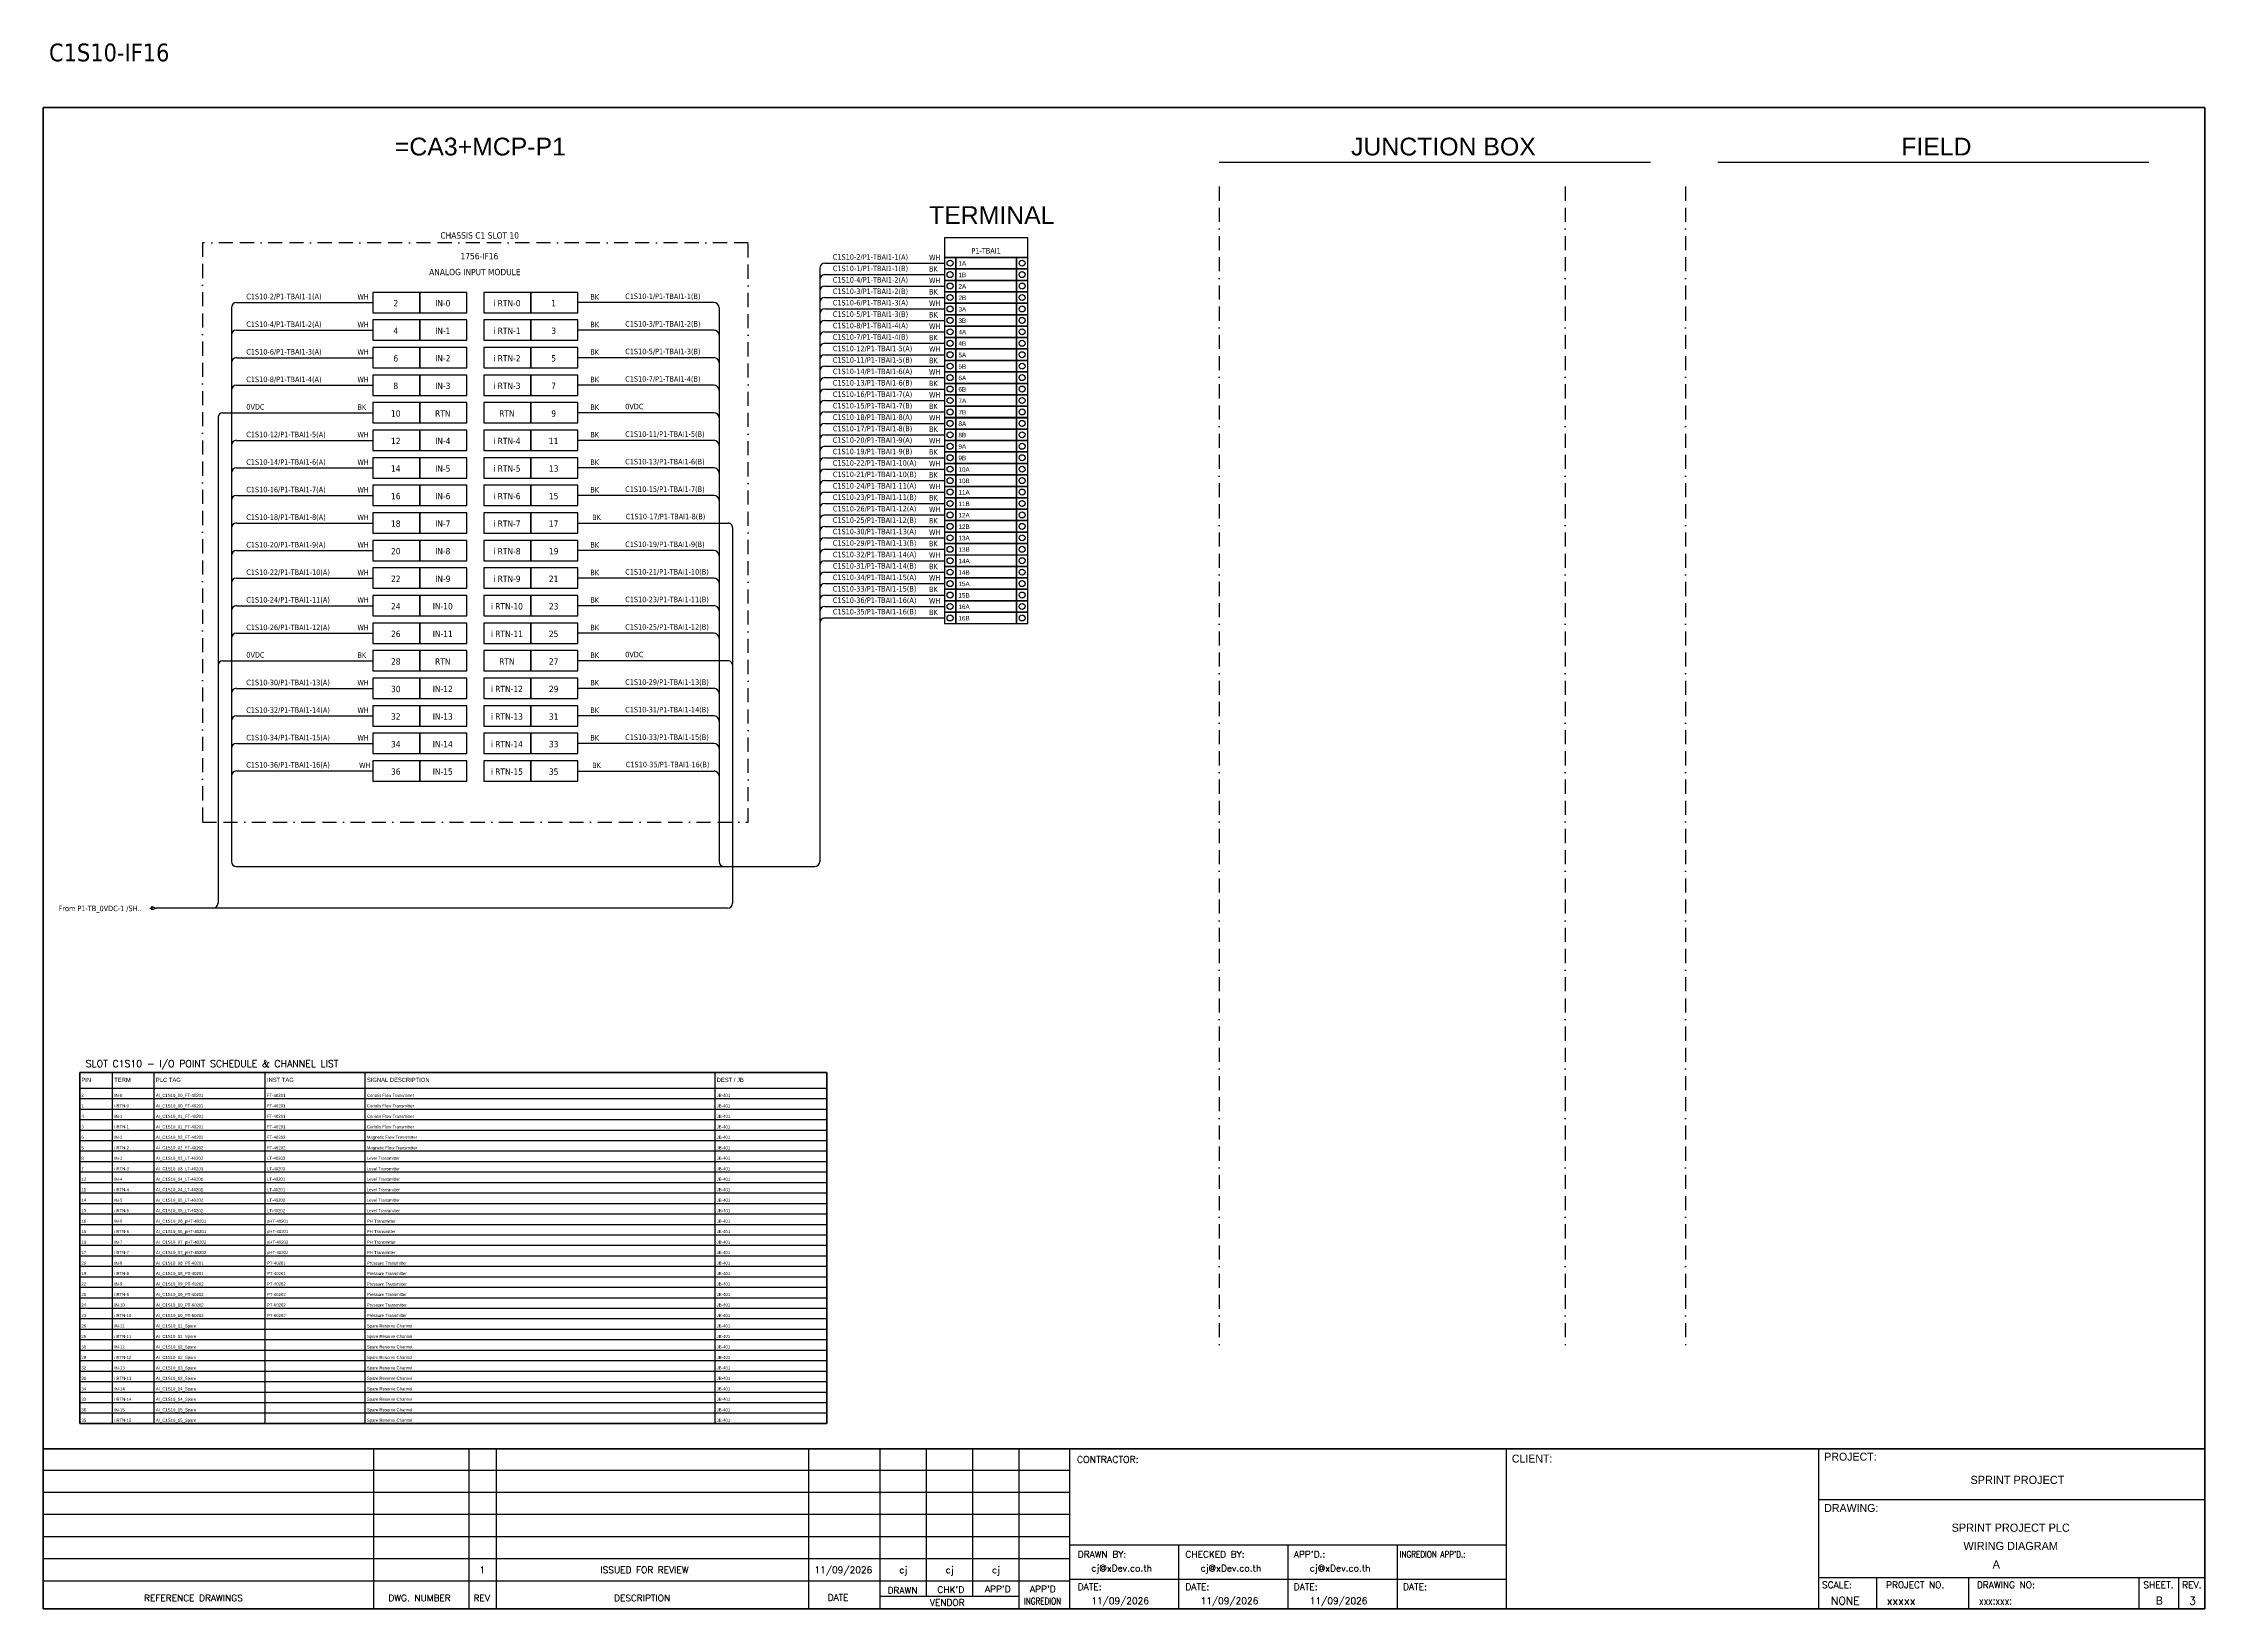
# Model space of a CAD drawing. Header units: millimetres. Extents: x 0 to 62600, y 0 to 14837.
# Drawn here: x 41933 to 45826, y 12017 to 14837 of the extents above; entities that cross this region are included whole.
import ezdxf
from ezdxf.enums import TextEntityAlignment as Align

# ---------------------------------------------------------------- set-up
doc = ezdxf.new("R2010")
doc.units = ezdxf.units.MM
doc.linetypes.add('BORDERX2', pattern=[88.9, 25.4, -12.7, 25.4, -12.7, 0, -12.7])
for name, color, linetype in [('GT_1', 9, 'Continuous'), ('HELPPOINT', 7, 'Continuous'), ('MEMBER', 7, 'Continuous'), ('VECTORS', 7, 'Continuous'), ('x01001-FrameArea', 2, 'BORDERX2')]:
    doc.layers.add(name, color=color, linetype=linetype)
doc.layers.add('IE-EQUIP', color=253, linetype='Continuous', lineweight=25)
doc.layers.add('IE-WIRE', color=7, linetype='Continuous', lineweight=25)
doc.styles.add('HTX11', font='O8111901')
doc.styles.add('ROMANS', font='romans.shx', dxfattribs={"width": 0.85, "height": 25})
doc.styles.get("Standard").update_dxf_attribs({"font": 'arial.ttf'})
doc.styles.add('Tahoma', font='')
doc.styles.get('Tahoma').set_extended_font_data('Tahoma')

# ---------------------------------------------------------------- blocks, each defined once
blk = doc.blocks.new('xTermSingleLayer9')
at = {"color": 7, "ltscale": 25.4}
for points in [[(0, -537), (537, -537), (537, 0), (0, 0)], [(537, -537), (3378, -537), (3378, 0), (537, 0)], [(3378, -537), (3915, -537), (3915, 0), (3378, 0)]]:
    blk.add_lwpolyline(points, close=True, dxfattribs=at)
for centre in [(268, -268), (3647, -268)]:
    blk.add_circle(centre, 141, dxfattribs=at)
blk.add_attdef('TERMINAL_B', (661, -387), '', height=212)
blk = doc.blocks.new('xTerminal_fr_to')
at = {"layer": 'VECTORS', "color": 1, "true_color": 0xff0000}
for p, q in [((-11.3, 0), (-7.8, 0)), ((-7.8, 2.8), (0, 0)), ((-7.8, -2.8), (-7.8, 2.8)), ((-7.8, 2.8), (0, 0)), ((-7.8, 2.8), (-7.8, -2.8)), ((0, 0), (-7.8, -2.8)), ((0, 0), (-7.8, -2.8))]:
    blk.add_line(p, q, dxfattribs=at)

msp = doc.modelspace()

# ---------------------------------------------------------------- linework, layer by layer
for p, q in [((44051.3, 14622.5), (44828, 14622.5)), ((44949, 14622.5), (45725.8, 14622.5))]:
    msp.add_line(p, q)
at = {"ltscale": 25.4}
for p, q in [((43340.7, 14419.9), (43556.1, 14419.9)), ((43141.2, 14369.6), (42895.9, 14369.6)), ((43340.7, 14378.7), (43556.1, 14378.7)), ((43340.7, 14337.5), (43556.1, 14337.5)), ((43141.2, 14320), (42895.9, 14320)), ((43340.7, 14296.3), (43556.1, 14296.3)), ((43141.2, 14270.3), (42895.9, 14270.3)), ((43340.7, 14255), (43556.1, 14255)), ((43141.2, 14220.7), (42895.9, 14220.7)), ((43340.7, 14213.8), (43556.1, 14213.8)), ((43340.7, 14172.6), (43556.1, 14172.6)), ((42255.9, 14171.1), (42526.4, 14171.1)), ((43141.2, 14171.1), (42895.9, 14171.1)), ((43141.2, 14121.4), (42895.9, 14121.4)), ((43340.7, 14131.4), (43556.1, 14131.4)), ((43141.2, 14071.8), (42895.9, 14071.8)), ((43340.7, 14090.1), (43556.1, 14090.1)), ((43141.2, 14022.2), (42895.9, 14022.2)), ((43340.7, 14048.9), (43556.1, 14048.9)), ((43340.7, 14007.7), (43556.1, 14007.7)), ((42895.9, 13972.5), (43166.4, 13972.5)), ((43340.7, 13966.5), (43556.1, 13966.5)), ((43141.2, 13922.9), (42895.9, 13922.9)), ((43340.7, 13925.3), (43556.1, 13925.3)), ((43141.2, 13873.3), (42895.9, 13873.3)), ((43340.7, 13884), (43556.1, 13884)), ((43141.2, 13823.6), (42895.9, 13823.6)), ((43340.7, 13842.8), (43556.1, 13842.8)), ((43340.7, 13801.6), (43556.1, 13801.6)), ((43141.2, 13774), (42895.9, 13774)), ((42255.9, 13724.4), (42526.4, 13724.4)), ((43166.4, 13724.4), (42895.9, 13724.4)), ((43141.2, 13674.7), (42895.9, 13674.7)), ((43141.2, 13625.1), (42895.9, 13625.1)), ((43141.2, 13575.5), (42895.9, 13575.5)), ((42895.9, 13525.8), (43141.2, 13525.8))]:
    msp.add_line(p, q, dxfattribs=at)
at = {"color": 7}
for p, q in [((42058, 12350.7), (42058, 12982.8)), ((42133, 12350.7), (42133, 12982.8)), ((42333, 12350.7), (42333, 12982.8)), ((42513, 12350.7), (42513, 12982.8)), ((43143, 12350.7), (43143, 12982.8)), ((41998.7, 12954.8), (43344.5, 12954.8))]:
    msp.add_line(p, q, dxfattribs=at)
at = {"color": 8}
for p, q in [((41998.7, 12935.9), (43344.5, 12935.9)), ((41998.7, 12917), (43344.5, 12917)), ((41998.7, 12898.1), (43344.5, 12898.1)), ((41998.7, 12879.2), (43344.5, 12879.2)), ((41998.7, 12860.4), (43344.5, 12860.4)), ((41998.7, 12841.5), (43344.5, 12841.5)), ((41998.7, 12822.6), (43344.5, 12822.6)), ((41998.7, 12803.7), (43344.5, 12803.7)), ((41998.7, 12784.9), (43344.5, 12784.9)), ((41998.7, 12766), (43344.5, 12766)), ((41998.7, 12747.1), (43344.5, 12747.1)), ((41998.7, 12728.2), (43344.5, 12728.2)), ((41998.7, 12709.3), (43344.5, 12709.3)), ((41998.7, 12690.5), (43344.5, 12690.5)), ((41998.7, 12671.6), (43344.5, 12671.6)), ((41998.7, 12652.7), (43344.5, 12652.7)), ((41998.7, 12633.8), (43344.5, 12633.8)), ((41998.7, 12615), (43344.5, 12615)), ((41998.7, 12596.1), (43344.5, 12596.1)), ((41998.7, 12577.2), (43344.5, 12577.2)), ((41998.7, 12558.3), (43344.5, 12558.3)), ((41998.7, 12539.4), (43344.5, 12539.4)), ((41998.7, 12520.6), (43344.5, 12520.6)), ((41998.7, 12501.7), (43344.5, 12501.7)), ((41998.7, 12482.8), (43344.5, 12482.8)), ((41998.7, 12463.9), (43344.5, 12463.9)), ((41998.7, 12445), (43344.5, 12445)), ((41998.7, 12426.2), (43344.5, 12426.2)), ((41998.7, 12407.3), (43344.5, 12407.3)), ((41998.7, 12388.4), (43344.5, 12388.4)), ((41998.7, 12369.5), (43344.5, 12369.5))]:
    msp.add_line(p, q, dxfattribs=at)
at = {"color": 4}
for p, q in [((45235.3, 12073), (45235.3, 12016.9)), ((45400.6, 12073), (45400.6, 12016.9))]:
    msp.add_line(p, q, dxfattribs=at)
at = {"color": 4, "ltscale": 0.5}
for p, q in [((45707.7, 12073), (45707.7, 12016.9)), ((45707.7, 12073), (45707.7, 12016.9)), ((45778.9, 12073), (45778.9, 12016.9)), ((45778.9, 12073), (45778.9, 12016.9))]:
    msp.add_line(p, q, dxfattribs=at)
at = {"color": 4, "ltscale": 25.4}
msp.add_lwpolyline([(43556.1, 14450.9), (43706.4, 14450.9), (43706.4, 14486.1), (43556.1, 14486.1)], close=True, dxfattribs=at)
at = {"color": 7}
msp.add_lwpolyline([(41998.7, 12350.7), (43344.5, 12350.7), (43344.5, 12982.8), (41998.7, 12982.8), (41998.7, 12350.7)], dxfattribs=at)
msp.add_lwpolyline([(41998.7, 12982.7), (43344.5, 12982.7), (43344.5, 12350.6), (41998.7, 12350.6)], close=True)
at = {"ltscale": 25.4}
for centre, radius, start, end in [((43340.7, 14410.8), 9.14, 90, 180), ((43141.2, 14360.4), 9.17, 0, 90), ((43340.7, 14369.6), 9.14, 90, 180), ((43340.7, 14328.3), 9.14, 90, 180), ((43141.2, 14310.8), 9.17, 0, 90), ((43340.7, 14287.1), 9.14, 90, 180), ((43141.2, 14261.2), 9.17, 0, 90), ((43340.7, 14245.9), 9.14, 90, 180), ((43141.2, 14211.5), 9.17, 0, 90), ((43340.7, 14204.7), 9.14, 90, 180), ((43340.7, 14163.5), 9.14, 90, 180), ((43141.2, 14161.9), 9.17, 0, 90), ((43141.2, 14112.3), 9.17, 0, 90), ((43340.7, 14122.2), 9.14, 90, 180), ((43141.2, 14062.6), 9.17, 0, 90), ((43340.7, 14081), 9.14, 90, 180), ((43141.2, 14013), 9.17, 0, 90), ((43340.7, 14039.8), 9.14, 90, 180), ((43340.7, 13998.6), 9.14, 90, 180), ((43340.7, 13957.3), 9.14, 90, 180), ((43141.2, 13913.7), 9.17, 0, 90), ((43340.7, 13916.1), 9.14, 90, 180), ((43141.2, 13864.1), 9.17, 0, 90), ((43340.7, 13874.9), 9.14, 90, 180), ((43141.2, 13814.5), 9.17, 0, 90), ((43340.7, 13833.7), 9.14, 90, 180), ((43340.7, 13792.4), 9.14, 90, 180), ((43141.2, 13764.8), 9.17, 0, 90), ((43141.2, 13665.6), 9.17, 0, 90), ((43141.2, 13615.9), 9.17, 0, 90), ((43141.2, 13566.3), 9.17, 0, 90), ((43141.2, 13516.7), 9.17, 0, 90)]:
    msp.add_arc(centre, radius, start, end, dxfattribs=at)
at = {"layer": 'GT_1', "color": 4}
for p, q in [((42528.4, 12016.9), (42528.4, 12305)), ((42700.3, 12016.9), (42700.3, 12305)), ((42749.5, 12016.9), (42749.5, 12305)), ((43312.1, 12016.9), (43312.1, 12305)), ((43440.4, 12016.9), (43440.4, 12305)), ((43524, 12038.7), (43524, 12305)), ((43607.5, 12038.7), (43607.5, 12305)), ((43690.8, 12016.9), (43690.8, 12305)), ((43781.8, 12016.9), (43781.8, 12305)), ((44568.8, 12016.9), (44568.8, 12305)), ((45131.1, 12016.9), (45131.1, 12305)), ((45131.1, 12016.9), (45131.1, 12305)), ((45131.1, 12016.9), (45131.1, 12305)), ((43781.8, 12266.2), (41933, 12266.2)), ((43781.8, 12226.4), (41933, 12226.4)), ((43781.8, 12186.4), (41933, 12186.4)), ((43781.8, 12146.5), (41933, 12146.5)), ((44568.8, 12131.2), (43781.8, 12131.2)), ((43978.6, 12016.9), (43978.6, 12131.2)), ((44175.3, 12016.9), (44175.3, 12131.2)), ((44372.1, 12016.9), (44372.1, 12131.2)), ((43781.8, 12106.6), (41933, 12106.6)), ((44568.8, 12069.7), (43781.8, 12069.7)), ((45131.1, 12073), (45826.3, 12073)), ((43781.7, 12066.7), (41933, 12066.7)), ((43690.8, 12038.7), (43440.4, 12038.7))]:
    msp.add_line(p, q, dxfattribs=at)
at = {"layer": 'HELPPOINT', "color": 4, "lineweight": 35}
for p, q in [((41933, 12016.9), (41933, 14721.1)), ((41933, 14721.1), (45826.3, 14721.1)), ((41933, 12016.9), (41933, 14721.1)), ((41933, 14721.1), (45826.3, 14721.1)), ((45826.3, 14721.1), (45826.3, 12016.9)), ((45826.3, 14721.1), (45826.3, 12016.9)), ((45826.3, 12016.9), (41933, 12016.9)), ((45826.3, 12016.9), (41933, 12016.9))]:
    msp.add_line(p, q, dxfattribs=at)
at = {"layer": 'HELPPOINT', "color": 4}
for p, q in [((45131.1, 12213.4), (45826.3, 12213.4)), ((45131.1, 12213.4), (45826.3, 12213.4)), ((45131.1, 12073), (45826.3, 12073))]:
    msp.add_line(p, q, dxfattribs=at)
at = {"layer": 'IE-EQUIP', "linetype": 'Continuous', "ltscale": 25.4}
for points in [[(42526.4, 14351.3), (42611.1, 14351.3), (42611.1, 14388), (42526.4, 14388)], [(42611.1, 14351.3), (42695.7, 14351.3), (42695.7, 14388), (42611.1, 14388)], [(42726.6, 14351.3), (42811.2, 14351.3), (42811.2, 14388), (42726.6, 14388)], [(42811.2, 14351.3), (42895.9, 14351.3), (42895.9, 14388), (42811.2, 14388)], [(42526.4, 14301.6), (42611.1, 14301.6), (42611.1, 14338.3), (42526.4, 14338.3)], [(42611.1, 14301.6), (42695.7, 14301.6), (42695.7, 14338.3), (42611.1, 14338.3)], [(42726.6, 14301.6), (42811.2, 14301.6), (42811.2, 14338.3), (42726.6, 14338.3)], [(42811.2, 14301.6), (42895.9, 14301.6), (42895.9, 14338.3), (42811.2, 14338.3)], [(42526.4, 14252), (42611.1, 14252), (42611.1, 14288.7), (42526.4, 14288.7)], [(42611.1, 14252), (42695.7, 14252), (42695.7, 14288.7), (42611.1, 14288.7)], [(42726.6, 14252), (42811.2, 14252), (42811.2, 14288.7), (42726.6, 14288.7)], [(42811.2, 14252), (42895.9, 14252), (42895.9, 14288.7), (42811.2, 14288.7)], [(42526.4, 14202.4), (42611.1, 14202.4), (42611.1, 14239.1), (42526.4, 14239.1)], [(42611.1, 14202.4), (42695.7, 14202.4), (42695.7, 14239.1), (42611.1, 14239.1)], [(42726.6, 14202.4), (42811.2, 14202.4), (42811.2, 14239.1), (42726.6, 14239.1)], [(42811.2, 14202.4), (42895.9, 14202.4), (42895.9, 14239.1), (42811.2, 14239.1)], [(42526.4, 14152.7), (42611.1, 14152.7), (42611.1, 14189.4), (42526.4, 14189.4)], [(42611.1, 14152.7), (42695.7, 14152.7), (42695.7, 14189.4), (42611.1, 14189.4)], [(42726.6, 14152.7), (42811.2, 14152.7), (42811.2, 14189.4), (42726.6, 14189.4)], [(42811.2, 14152.7), (42895.9, 14152.7), (42895.9, 14189.4), (42811.2, 14189.4)], [(42526.4, 14103.1), (42611.1, 14103.1), (42611.1, 14139.8), (42526.4, 14139.8)], [(42611.1, 14103.1), (42695.7, 14103.1), (42695.7, 14139.8), (42611.1, 14139.8)], [(42726.6, 14103.1), (42811.2, 14103.1), (42811.2, 14139.8), (42726.6, 14139.8)], [(42811.2, 14103.1), (42895.9, 14103.1), (42895.9, 14139.8), (42811.2, 14139.8)], [(42526.4, 14053.5), (42611.1, 14053.5), (42611.1, 14090.2), (42526.4, 14090.2)], [(42611.1, 14053.5), (42695.7, 14053.5), (42695.7, 14090.2), (42611.1, 14090.2)], [(42726.6, 14053.5), (42811.2, 14053.5), (42811.2, 14090.2), (42726.6, 14090.2)], [(42811.2, 14053.5), (42895.9, 14053.5), (42895.9, 14090.2), (42811.2, 14090.2)], [(42526.4, 14003.8), (42611.1, 14003.8), (42611.1, 14040.5), (42526.4, 14040.5)], [(42611.1, 14003.8), (42695.7, 14003.8), (42695.7, 14040.5), (42611.1, 14040.5)], [(42726.6, 14003.8), (42811.2, 14003.8), (42811.2, 14040.5), (42726.6, 14040.5)], [(42811.2, 14003.8), (42895.9, 14003.8), (42895.9, 14040.5), (42811.2, 14040.5)], [(42526.4, 13954.2), (42611.1, 13954.2), (42611.1, 13990.9), (42526.4, 13990.9)], [(42611.1, 13954.2), (42695.7, 13954.2), (42695.7, 13990.9), (42611.1, 13990.9)], [(42726.6, 13954.2), (42811.2, 13954.2), (42811.2, 13990.9), (42726.6, 13990.9)], [(42811.2, 13954.2), (42895.9, 13954.2), (42895.9, 13990.9), (42811.2, 13990.9)], [(42526.4, 13904.6), (42611.1, 13904.6), (42611.1, 13941.3), (42526.4, 13941.3)], [(42611.1, 13904.6), (42695.7, 13904.6), (42695.7, 13941.3), (42611.1, 13941.3)], [(42726.6, 13904.6), (42811.2, 13904.6), (42811.2, 13941.3), (42726.6, 13941.3)], [(42811.2, 13904.6), (42895.9, 13904.6), (42895.9, 13941.3), (42811.2, 13941.3)], [(42526.4, 13854.9), (42611.1, 13854.9), (42611.1, 13891.6), (42526.4, 13891.6)], [(42611.1, 13854.9), (42695.7, 13854.9), (42695.7, 13891.6), (42611.1, 13891.6)], [(42726.6, 13854.9), (42811.2, 13854.9), (42811.2, 13891.6), (42726.6, 13891.6)], [(42811.2, 13854.9), (42895.9, 13854.9), (42895.9, 13891.6), (42811.2, 13891.6)], [(42526.4, 13805.3), (42611.1, 13805.3), (42611.1, 13842), (42526.4, 13842)], [(42611.1, 13805.3), (42695.7, 13805.3), (42695.7, 13842), (42611.1, 13842)], [(42726.6, 13805.3), (42811.2, 13805.3), (42811.2, 13842), (42726.6, 13842)], [(42811.2, 13805.3), (42895.9, 13805.3), (42895.9, 13842), (42811.2, 13842)], [(42526.4, 13755.7), (42611.1, 13755.7), (42611.1, 13792.4), (42526.4, 13792.4)], [(42611.1, 13755.7), (42695.7, 13755.7), (42695.7, 13792.4), (42611.1, 13792.4)], [(42726.6, 13755.7), (42811.2, 13755.7), (42811.2, 13792.4), (42726.6, 13792.4)], [(42811.2, 13755.7), (42895.9, 13755.7), (42895.9, 13792.4), (42811.2, 13792.4)], [(42526.4, 13706), (42611.1, 13706), (42611.1, 13742.7), (42526.4, 13742.7)], [(42611.1, 13706), (42695.7, 13706), (42695.7, 13742.7), (42611.1, 13742.7)], [(42726.6, 13706), (42811.2, 13706), (42811.2, 13742.7), (42726.6, 13742.7)], [(42811.2, 13706), (42895.9, 13706), (42895.9, 13742.7), (42811.2, 13742.7)], [(42526.4, 13656.4), (42611.1, 13656.4), (42611.1, 13693.1), (42526.4, 13693.1)], [(42611.1, 13656.4), (42695.7, 13656.4), (42695.7, 13693.1), (42611.1, 13693.1)], [(42726.6, 13656.4), (42811.2, 13656.4), (42811.2, 13693.1), (42726.6, 13693.1)], [(42811.2, 13656.4), (42895.9, 13656.4), (42895.9, 13693.1), (42811.2, 13693.1)], [(42526.4, 13606.8), (42611.1, 13606.8), (42611.1, 13643.5), (42526.4, 13643.5)], [(42611.1, 13606.8), (42695.7, 13606.8), (42695.7, 13643.5), (42611.1, 13643.5)], [(42726.6, 13606.8), (42811.2, 13606.8), (42811.2, 13643.5), (42726.6, 13643.5)], [(42811.2, 13606.8), (42895.9, 13606.8), (42895.9, 13643.5), (42811.2, 13643.5)], [(42526.4, 13557.1), (42611.1, 13557.1), (42611.1, 13593.8), (42526.4, 13593.8)], [(42611.1, 13557.1), (42695.7, 13557.1), (42695.7, 13593.8), (42611.1, 13593.8)], [(42726.6, 13557.1), (42811.2, 13557.1), (42811.2, 13593.8), (42726.6, 13593.8)], [(42811.2, 13557.1), (42895.9, 13557.1), (42895.9, 13593.8), (42811.2, 13593.8)], [(42526.4, 13507.5), (42611.1, 13507.5), (42611.1, 13544.2), (42526.4, 13544.2)], [(42611.1, 13507.5), (42695.7, 13507.5), (42695.7, 13544.2), (42611.1, 13544.2)], [(42726.6, 13507.5), (42811.2, 13507.5), (42811.2, 13544.2), (42726.6, 13544.2)], [(42811.2, 13507.5), (42895.9, 13507.5), (42895.9, 13544.2), (42811.2, 13544.2)]]:
    msp.add_lwpolyline(points, close=True, dxfattribs=at)
at = {"layer": 'IE-WIRE', "color": 4, "ltscale": 25.4}
for p, q in [((43331.6, 14431.4), (43331.6, 13363)), ((43340.7, 14440.5), (43556.1, 14440.5)), ((42281.2, 14369.6), (42526.4, 14369.6)), ((43340.7, 14399.3), (43556.1, 14399.3)), ((42272, 14360.4), (42272, 13363)), ((43150.3, 14360.4), (43150.3, 13363)), ((43340.7, 14358.1), (43556.1, 14358.1)), ((42281.2, 14320), (42526.4, 14320)), ((43340.7, 14316.9), (43556.1, 14316.9)), ((42281.2, 14270.3), (42526.4, 14270.3)), ((43340.7, 14275.7), (43556.1, 14275.7)), ((42281.2, 14220.7), (42526.4, 14220.7)), ((43340.7, 14234.4), (43556.1, 14234.4)), ((43340.7, 14193.2), (43556.1, 14193.2)), ((43340.7, 14152), (43556.1, 14152)), ((42281.2, 14121.4), (42526.4, 14121.4)), ((43340.7, 14110.8), (43556.1, 14110.8)), ((42281.2, 14071.8), (42526.4, 14071.8)), ((43340.7, 14069.5), (43556.1, 14069.5)), ((42281.2, 14022.2), (42526.4, 14022.2)), ((43340.7, 14028.3), (43556.1, 14028.3)), ((43340.7, 13987.1), (43556.1, 13987.1)), ((42281.2, 13972.5), (42526.4, 13972.5)), ((43340.7, 13945.9), (43556.1, 13945.9)), ((42281.2, 13922.9), (42526.4, 13922.9)), ((43340.7, 13904.6), (43556.1, 13904.6)), ((42281.2, 13873.3), (42526.4, 13873.3)), ((43340.7, 13863.4), (43556.1, 13863.4)), ((42281.2, 13823.6), (42526.4, 13823.6)), ((43340.7, 13822.2), (43556.1, 13822.2)), ((42281.2, 13774), (42526.4, 13774)), ((42281.2, 13674.7), (42526.4, 13674.7)), ((42281.2, 13625.1), (42526.4, 13625.1)), ((42281.2, 13575.5), (42526.4, 13575.5)), ((42526.4, 13525.8), (42281.2, 13525.8))]:
    msp.add_line(p, q, dxfattribs=at)
at = {"layer": 'IE-WIRE', "color": 7, "ltscale": 25.4}
for p, q in [((42247.9, 14163.1), (42247.9, 13287.8)), ((43174.4, 13964.5), (43174.4, 13287.8)), ((43165.5, 13278.8), (42136.4, 13278.8))]:
    msp.add_line(p, q, dxfattribs=at)
at = {"layer": 'IE-WIRE', "color": 4}
msp.add_line((42281.1, 13353.9), (43322.5, 13353.9), dxfattribs=at)
at = {"layer": 'IE-WIRE', "color": 4, "ltscale": 25.4}
for centre, radius in [((43340.7, 14431.4), 9.14), ((42281.2, 14360.4), 9.17), ((43340.7, 14390.2), 9.14), ((43340.7, 14349), 9.14), ((42281.2, 14310.8), 9.17), ((43340.7, 14307.7), 9.14), ((42281.2, 14261.2), 9.17), ((43340.7, 14266.5), 9.14), ((42281.2, 14211.5), 9.17), ((43340.7, 14225.3), 9.14), ((43340.7, 14184.1), 9.14), ((43340.7, 14142.8), 9.14), ((42281.2, 14112.3), 9.17), ((43340.7, 14101.6), 9.14), ((42281.2, 14062.6), 9.17), ((43340.7, 14060.4), 9.14), ((42281.2, 14013), 9.17), ((43340.7, 14019.2), 9.14), ((43340.7, 13977.9), 9.14), ((42281.2, 13963.4), 9.17), ((43340.7, 13936.7), 9.14), ((42281.2, 13913.7), 9.17), ((43340.7, 13895.5), 9.14), ((42281.2, 13864.1), 9.17), ((43340.7, 13854.3), 9.14), ((42281.2, 13814.5), 9.17), ((43340.7, 13813.1), 9.14), ((42281.2, 13764.8), 9.17), ((42281.2, 13665.6), 9.17), ((42281.2, 13615.9), 9.17), ((42281.2, 13566.3), 9.17), ((42281.2, 13516.7), 9.17)]:
    msp.add_arc(centre, radius, 90, 180, dxfattribs=at)
at = {"layer": 'IE-WIRE', "ltscale": 25.4}
for centre in [(42255.9, 14163.1), (42255.9, 13716.4)]:
    msp.add_arc(centre, 8, 90, 180, dxfattribs=at)
at = {"layer": 'IE-WIRE', "color": 4}
for centre, start, end in [((42281.1, 13363), 180, 270), ((43159.5, 13363), 180, 270), ((43322.5, 13363), 270, 0)]:
    msp.add_arc(centre, 9.14, start, end, dxfattribs=at)
at = {"layer": 'IE-WIRE', "color": 7, "ltscale": 25.4}
for centre in [(42238.9, 13287.8), (43165.5, 13287.8), (43165.5, 13287.8)]:
    msp.add_arc(centre, 8.96, 270, 0, dxfattribs=at)
at = {"layer": 'MEMBER', "color": 4, "lineweight": 35}
msp.add_line((41933, 12305), (45826.3, 12305), dxfattribs=at)
msp.add_line((41933, 12305), (45826.3, 12305), dxfattribs=at)
at = {"layer": 'MEMBER', "color": 4}
for p, q in [((45131.1, 12213.4), (45826.3, 12213.4)), ((45131.1, 12213.4), (45826.3, 12213.4)), ((45131.1, 12073), (45826.3, 12073)), ((45131.1, 12073), (45826.3, 12073))]:
    msp.add_line(p, q, dxfattribs=at)
at = {"layer": 'x01001-FrameArea'}
for p, q in [((44051.2, 14578.4), (44051.2, 12491.9)), ((44674.3, 14578.4), (44674.3, 12491.9)), ((44891.1, 14578.4), (44891.1, 12491.9))]:
    msp.add_line(p, q, dxfattribs=at)
msp.add_lwpolyline([(42219.7, 13433.5), (43202.7, 13433.5), (43202.7, 14477.3), (42219.7, 14477.3)], close=True, dxfattribs=at)
at = {"layer": 'x01001-FrameArea', "ltscale": 25.4}
for centre in [(43166.4, 13964.5), (43166.4, 13716.4)]:
    msp.add_arc(centre, 8, 0, 90, dxfattribs=at)

# ---------------------------------------------------------------- block references
at = {"xscale": 0.0384, "yscale": 0.0384, "zscale": 0.0384}
for p, values in [((43556.1, 14450.9), {'TERMINAL_B': '1A'}), ((43556.1, 14430.2), {'TERMINAL_B': '1B'}), ((43556.1, 14409.6), {'TERMINAL_B': '2A'}), ((43556.1, 14389), {'TERMINAL_B': '2B'}), ((43556.1, 14368.4), {'TERMINAL_B': '3A'}), ((43556.1, 14347.8), {'TERMINAL_B': '3B'}), ((43556.1, 14327.2), {'TERMINAL_B': '4A'}), ((43556.1, 14306.6), {'TERMINAL_B': '4B'}), ((43556.1, 14286), {'TERMINAL_B': '5A'}), ((43556.1, 14265.3), {'TERMINAL_B': '5B'}), ((43556.1, 14244.7), {'TERMINAL_B': '6A'}), ((43556.1, 14224.1), {'TERMINAL_B': '6B'}), ((43556.1, 14203.5), {'TERMINAL_B': '7A'}), ((43556.1, 14182.9), {'TERMINAL_B': '7B'}), ((43556.1, 14162.3), {'TERMINAL_B': '8A'}), ((43556.1, 14141.7), {'TERMINAL_B': '8B'}), ((43556.1, 14121.1), {'TERMINAL_B': '9A'}), ((43556.1, 14100.5), {'TERMINAL_B': '9B'}), ((43556.1, 14079.8), {'TERMINAL_B': '10A'}), ((43556.1, 14059.2), {'TERMINAL_B': '10B'}), ((43556.1, 14038.6), {'TERMINAL_B': '11A'}), ((43556.1, 14018), {'TERMINAL_B': '11B'}), ((43556.1, 13997.4), {'TERMINAL_B': '12A'}), ((43556.1, 13976.8), {'TERMINAL_B': '12B'}), ((43556.1, 13956.2), {'TERMINAL_B': '13A'}), ((43556.1, 13935.6), {'TERMINAL_B': '13B'}), ((43556.1, 13914.9), {'TERMINAL_B': '14A'}), ((43556.1, 13894.3), {'TERMINAL_B': '14B'}), ((43556.1, 13873.7), {'TERMINAL_B': '15A'}), ((43556.1, 13853.1), {'TERMINAL_B': '15B'}), ((43556.1, 13832.5), {'TERMINAL_B': '16A'}), ((43556.1, 13811.9), {'TERMINAL_B': '16B'})]:
    msp.add_blockref('xTermSingleLayer9', p, dxfattribs=at).add_auto_attribs(values)
msp.add_blockref('xTerminal_fr_to', (42136.4, 13278.8))

# ---------------------------------------------------------------- texts
at = {"color": 2, "style": 'Tahoma'}
msp.add_text('C1S10-IF16', height=32, dxfattribs=at).set_placement((41943.4, 14804.1))
at = {"color": 2}
for s, p in [('=CA3+MCP-P1', (42566.4, 14634.6)), ('JUNCTION BOX', (44288.6, 14634.6)), ('FIELD', (45279.5, 14634.6)), ('TERMINAL', (43528.5, 14511.2))]:
    msp.add_text(s, height=32, dxfattribs=at).set_placement(p)
at = {"color": 2, "style": 'Tahoma'}
for s, height, p in [('CHASSIS C1 SLOT 10', 11.441, (42719.2, 14490.6)), ('1756-IF16', 11.44, (42718.6, 14453.2)), ('ANALOG INPUT MODULE', 11.441, (42710.4, 14424.6)), ('2', 11.4, (42568, 14368.5)), ('IN-0', 11.44, (42652.6, 14368.5)), ('i RTN-0', 11.44, (42768.1, 14368.5)), ('1', 11.4, (42852.4, 14368.5)), ('4', 11.4, (42568, 14318.8)), ('IN-1', 11.44, (42652.6, 14318.8)), ('i RTN-1', 11.44, (42768.1, 14318.8)), ('3', 11.4, (42852.4, 14318.8)), ('6', 11.4, (42568, 14269.2)), ('IN-2', 11.44, (42652.6, 14269.2)), ('i RTN-2', 11.44, (42768.1, 14269.2)), ('5', 11.4, (42852.4, 14269.2)), ('8', 11.4, (42568, 14219.6)), ('IN-3', 11.44, (42652.6, 14219.6)), ('i RTN-3', 11.44, (42768.1, 14219.6)), ('7', 11.4, (42852.4, 14219.6)), ('10', 11.44, (42568, 14169.9)), ('RTN', 11.44, (42652.6, 14169.9)), ('RTN', 11.44, (42768.1, 14169.9)), ('9', 11.4, (42852.4, 14169.9)), ('12', 11.44, (42568, 14120.3)), ('IN-4', 11.44, (42652.6, 14120.3)), ('i RTN-4', 11.44, (42768.1, 14120.3)), ('11', 11.44, (42852.4, 14120.3)), ('14', 11.44, (42568, 14070.7)), ('IN-5', 11.44, (42652.6, 14070.7)), ('i RTN-5', 11.44, (42768.1, 14070.7)), ('13', 11.44, (42852.4, 14070.7)), ('16', 11.44, (42568, 14021)), ('IN-6', 11.44, (42652.6, 14021)), ('i RTN-6', 11.44, (42768.1, 14021)), ('15', 11.44, (42852.4, 14021)), ('18', 11.44, (42568, 13971.4)), ('IN-7', 11.44, (42652.6, 13971.4)), ('i RTN-7', 11.44, (42768.1, 13971.4)), ('17', 11.44, (42852.4, 13971.4)), ('20', 11.44, (42568, 13921.8)), ('IN-8', 11.44, (42652.6, 13921.8)), ('i RTN-8', 11.44, (42768.1, 13921.8)), ('19', 11.44, (42852.4, 13921.8)), ('22', 11.44, (42568, 13872.1)), ('IN-9', 11.44, (42652.6, 13872.1)), ('i RTN-9', 11.44, (42768.1, 13872.1)), ('21', 11.44, (42852.4, 13872.1)), ('24', 11.44, (42568, 13822.5)), ('IN-10', 11.44, (42652.6, 13822.5)), ('i RTN-10', 11.44, (42768.1, 13822.5)), ('23', 11.44, (42852.4, 13822.5)), ('26', 11.44, (42568, 13772.9)), ('IN-11', 11.44, (42652.6, 13772.9)), ('i RTN-11', 11.44, (42768.1, 13772.9)), ('25', 11.44, (42852.4, 13772.9)), ('28', 11.44, (42568, 13723.2)), ('RTN', 11.44, (42652.6, 13723.2)), ('RTN', 11.44, (42768.1, 13723.2)), ('27', 11.44, (42852.4, 13723.2)), ('30', 11.44, (42568, 13673.6)), ('IN-12', 11.44, (42652.6, 13673.6)), ('i RTN-12', 11.44, (42768.1, 13673.6)), ('29', 11.44, (42852.4, 13673.6)), ('32', 11.44, (42568, 13624)), ('IN-13', 11.44, (42652.6, 13624)), ('i RTN-13', 11.44, (42768.1, 13624)), ('31', 11.44, (42852.4, 13624)), ('34', 11.44, (42568, 13574.3)), ('IN-14', 11.44, (42652.6, 13574.3)), ('i RTN-14', 11.44, (42768.1, 13574.3)), ('33', 11.44, (42852.4, 13574.3)), ('36', 11.44, (42568, 13524.7)), ('IN-15', 11.44, (42652.6, 13524.7)), ('i RTN-15', 11.44, (42768.1, 13524.7)), ('35', 11.44, (42852.4, 13524.7))]:
    msp.add_text(s, height=height, dxfattribs=at).set_placement(p, align=Align.MIDDLE_CENTER)
at = {"color": 4, "style": 'Tahoma'}
for s, height, p in [('C1S10-2/P1-TBAI1-1(A)', 9.949, (43355.2, 14446.8)), ('WH', 9.95, (43528.5, 14445.8)), ('C1S10-4/P1-TBAI1-2(A)', 9.949, (43355.2, 14405.6)), ('WH', 9.95, (43528.5, 14404.6)), ('C1S10-2/P1-TBAI1-1(A)', 9.949, (42298.8, 14375.6)), ('WH', 9.95, (42498.9, 14374.9)), ('C1S10-6/P1-TBAI1-3(A)', 9.949, (43355.2, 14364.4)), ('WH', 9.95, (43528.5, 14363.4)), ('C1S10-4/P1-TBAI1-2(A)', 9.949, (42298.8, 14325.6)), ('WH', 9.95, (42498.9, 14325.2)), ('C1S10-8/P1-TBAI1-4(A)', 9.949, (43355.2, 14323.2)), ('WH', 9.95, (43528.5, 14322.1)), ('C1S10-12/P1-TBAI1-5(A)', 9.949, (43355.2, 14281.9)), ('WH', 9.95, (43528.5, 14280.9)), ('C1S10-6/P1-TBAI1-3(A)', 9.949, (42298.8, 14276)), ('WH', 9.95, (42498.9, 14275.6)), ('C1S10-14/P1-TBAI1-6(A)', 9.949, (43355.2, 14240.7)), ('WH', 9.95, (43528.5, 14239.7)), ('C1S10-8/P1-TBAI1-4(A)', 9.949, (42298.8, 14226.3)), ('WH', 9.95, (42498.9, 14226)), ('C1S10-16/P1-TBAI1-7(A)', 9.949, (43355.2, 14199.5)), ('WH', 9.95, (43528.5, 14198.5)), ('C1S10-12/P1-TBAI1-5(A)', 9.949, (42298.8, 14127.1)), ('WH', 9.95, (42498.9, 14126.7)), ('C1S10-18/P1-TBAI1-8(A)', 9.949, (43355.2, 14158.3)), ('WH', 9.95, (43528.5, 14157.2)), ('C1S10-20/P1-TBAI1-9(A)', 9.949, (43355.2, 14117)), ('WH', 9.95, (43528.5, 14116)), ('C1S10-14/P1-TBAI1-6(A)', 9.949, (42298.8, 14077.4)), ('WH', 9.95, (42498.9, 14077.1)), ('C1S10-22/P1-TBAI1-10(A)', 9.949, (43355.2, 14075.8)), ('WH', 9.95, (43528.5, 14074.8)), ('C1S10-16/P1-TBAI1-7(A)', 9.949, (42298.8, 14027.8)), ('WH', 9.95, (42498.9, 14027.4)), ('C1S10-24/P1-TBAI1-11(A)', 9.949, (43355.2, 14034.6)), ('WH', 9.95, (43528.5, 14033.6)), ('C1S10-18/P1-TBAI1-8(A)', 9.949, (42298.8, 13978.2)), ('WH', 9.95, (42498.9, 13977.8)), ('C1S10-26/P1-TBAI1-12(A)', 9.949, (43355.2, 13993.4)), ('WH', 9.95, (43528.5, 13992.3)), ('C1S10-20/P1-TBAI1-9(A)', 9.949, (42298.8, 13928.5)), ('WH', 9.95, (42498.9, 13928.2)), ('C1S10-30/P1-TBAI1-13(A)', 9.949, (43355.2, 13952.2)), ('WH', 9.95, (43528.5, 13951.1)), ('C1S10-32/P1-TBAI1-14(A)', 9.949, (43355.2, 13910.9)), ('WH', 9.95, (43528.5, 13909.9)), ('C1S10-22/P1-TBAI1-10(A)', 9.949, (42298.8, 13878.9)), ('WH', 9.95, (42498.9, 13878.5)), ('C1S10-34/P1-TBAI1-15(A)', 9.949, (43355.2, 13869.7)), ('WH', 9.95, (43528.5, 13868.7)), ('C1S10-24/P1-TBAI1-11(A)', 9.949, (42298.8, 13829.3)), ('WH', 9.95, (42498.9, 13828.9)), ('C1S10-36/P1-TBAI1-16(A)', 9.949, (43355.2, 13828.5)), ('WH', 9.95, (43528.5, 13827.4)), ('C1S10-26/P1-TBAI1-12(A)', 9.949, (42298.8, 13779.6)), ('WH', 9.95, (42498.9, 13779.3)), ('C1S10-30/P1-TBAI1-13(A)', 9.949, (42298.8, 13680.4)), ('WH', 9.95, (42498.9, 13680)), ('C1S10-32/P1-TBAI1-14(A)', 9.949, (42298.8, 13630.7)), ('WH', 9.95, (42498.9, 13630.4)), ('C1S10-34/P1-TBAI1-15(A)', 9.949, (42298.8, 13581.1)), ('WH', 9.95, (42498.9, 13580.7)), ('C1S10-36/P1-TBAI1-16(A)', 9.949, (42298.8, 13532.1)), ('WH', 9.95, (42501.9, 13531.1))]:
    msp.add_text(s, height=height, dxfattribs=at).set_placement(p)
msp.add_text('P1-TBAI1', height=9.95, dxfattribs=at).set_placement((43631.3, 14462.9), align=Align.MIDDLE_CENTER)
at = {"style": 'Tahoma'}
for s, height, p in [('C1S10-1/P1-TBAI1-1(B)', 9.949, (43355.2, 14426.2)), ('BK', 9.95, (43528.5, 14425.2)), ('BK', 9.95, (42918.4, 14374.9)), ('C1S10-1/P1-TBAI1-1(B)', 9.949, (42981.3, 14375.9)), ('C1S10-3/P1-TBAI1-2(B)', 9.949, (43355.2, 14385)), ('BK', 9.95, (43528.5, 14384)), ('BK', 9.95, (42918.4, 14325.2)), ('C1S10-3/P1-TBAI1-2(B)', 9.949, (42981.3, 14326.3)), ('C1S10-5/P1-TBAI1-3(B)', 9.949, (43355.2, 14343.8)), ('BK', 9.95, (43528.5, 14342.7)), ('C1S10-7/P1-TBAI1-4(B)', 9.949, (43355.2, 14302.6)), ('BK', 9.95, (43528.5, 14301.5)), ('BK', 9.95, (42918.4, 14275.6)), ('C1S10-5/P1-TBAI1-3(B)', 9.949, (42981.3, 14276.6)), ('C1S10-11/P1-TBAI1-5(B)', 9.949, (43355.2, 14261.3)), ('BK', 9.95, (43528.5, 14260.3)), ('BK', 9.95, (42918.4, 14226)), ('C1S10-7/P1-TBAI1-4(B)', 9.949, (42981.3, 14227)), ('C1S10-13/P1-TBAI1-6(B)', 9.949, (43355.2, 14220.1)), ('BK', 9.95, (43528.5, 14219.1)), ('0VDC', 9.95, (42298.8, 14176.7)), ('BK', 9.95, (42498.9, 14176.3)), ('BK', 9.95, (42918.4, 14176.3)), ('0VDC', 9.95, (42981.3, 14177.4)), ('C1S10-15/P1-TBAI1-7(B)', 9.949, (43355.2, 14178.9)), ('BK', 9.95, (43528.5, 14177.8)), ('BK', 9.95, (42918.4, 14126.7)), ('C1S10-11/P1-TBAI1-5(B)', 9.949, (42981.3, 14127.7)), ('C1S10-17/P1-TBAI1-8(B)', 9.949, (43355.2, 14137.7)), ('BK', 9.95, (43528.5, 14136.6)), ('C1S10-19/P1-TBAI1-9(B)', 9.949, (43355.2, 14096.4)), ('BK', 9.95, (43528.5, 14095.4)), ('BK', 9.95, (42918.4, 14077.1)), ('C1S10-13/P1-TBAI1-6(B)', 9.949, (42981.3, 14078.1)), ('C1S10-21/P1-TBAI1-10(B)', 9.949, (43355.2, 14055.2)), ('BK', 9.95, (43528.5, 14054.2)), ('BK', 9.95, (42918.4, 14027.4)), ('C1S10-15/P1-TBAI1-7(B)', 9.949, (42981.3, 14028.5)), ('C1S10-23/P1-TBAI1-11(B)', 9.949, (43355.2, 14014)), ('BK', 9.95, (43528.5, 14013)), ('BK', 9.95, (42921.8, 13977.8)), ('C1S10-17/P1-TBAI1-8(B)', 9.949, (42982.4, 13979.3)), ('C1S10-25/P1-TBAI1-12(B)', 9.949, (43355.2, 13972.8)), ('BK', 9.95, (43528.5, 13971.7)), ('BK', 9.95, (42918.4, 13928.2)), ('C1S10-19/P1-TBAI1-9(B)', 9.949, (42981.3, 13929.2)), ('C1S10-29/P1-TBAI1-13(B)', 9.949, (43355.2, 13931.5)), ('BK', 9.95, (43528.5, 13930.5)), ('C1S10-31/P1-TBAI1-14(B)', 9.949, (43355.2, 13890.3)), ('BK', 9.95, (43528.5, 13889.3)), ('BK', 9.95, (42918.4, 13878.5)), ('C1S10-21/P1-TBAI1-10(B)', 9.949, (42981.3, 13879.6)), ('BK', 9.95, (42918.4, 13828.9)), ('C1S10-23/P1-TBAI1-11(B)', 9.949, (42981.3, 13829.9)), ('C1S10-33/P1-TBAI1-15(B)', 9.949, (43355.2, 13849.1)), ('BK', 9.95, (43528.5, 13848.1)), ('BK', 9.95, (42918.4, 13779.3)), ('C1S10-25/P1-TBAI1-12(B)', 9.949, (42981.3, 13780.3)), ('C1S10-35/P1-TBAI1-16(B)', 9.949, (43355.2, 13807.9)), ('BK', 9.95, (43528.5, 13806.8)), ('0VDC', 9.95, (42298.8, 13730)), ('BK', 9.95, (42498.9, 13729.6)), ('BK', 9.95, (42918.4, 13729.6)), ('0VDC', 9.95, (42981.3, 13730.7)), ('BK', 9.95, (42918.4, 13680)), ('C1S10-29/P1-TBAI1-13(B)', 9.949, (42981.3, 13681)), ('BK', 9.95, (42918.4, 13630.4)), ('C1S10-31/P1-TBAI1-14(B)', 9.949, (42981.3, 13631.4)), ('BK', 9.95, (42918.4, 13580.7)), ('C1S10-33/P1-TBAI1-15(B)', 9.949, (42981.3, 13581.8)), ('BK', 9.95, (42921.8, 13531.1)), ('C1S10-35/P1-TBAI1-16(B)', 9.949, (42982.4, 13532.6))]:
    msp.add_text(s, height=height, dxfattribs=at).set_placement(p)
at = {"color": 7, "style": 'Tahoma'}
msp.add_text('From P1-TB_0VDC-1 /SH..', height=9.949, dxfattribs=at).set_placement((41960.6, 13273.4))
at = {"color": 3}
for s, p in [('PIN', (42001.7, 12965.8)), ('TERM', (42061, 12965.8)), ('PLC TAG', (42136, 12965.8)), ('INST TAG', (42336, 12965.8)), ('SIGNAL DESCRIPTION', (42516, 12965.8)), ('DEST / JB', (43146, 12965.8))]:
    msp.add_text(s, height=7.5, dxfattribs=at).set_placement(p)
at = {"color": 7}
for s, p in [('2', (42001.7, 12938.9)), ('i RTN-0', (42061, 12920)), ('IN-0', (42061, 12938.9)), ('AI_C1S10_00_FT-40201', (42136, 12938.9)), ('FT-40201', (42336, 12938.9)), ('Coriolis Flow Transmitter', (42516, 12938.9)), ('Coriolis Flow Transmitter', (42516, 12920)), ('JB-401', (43146, 12938.9)), ('4', (42001.7, 12901.1)), ('3', (42001.7, 12882.2)), ('1', (42001.7, 12920)), ('i RTN-1', (42061, 12882.2)), ('IN-1', (42061, 12901.1)), ('AI_C1S10_00_FT-40201', (42136, 12920)), ('AI_C1S10_01_FT-40201', (42136, 12901.1)), ('AI_C1S10_01_FT-40201', (42136, 12882.2)), ('FT-40201', (42336, 12920)), ('FT-40201', (42336, 12901.1)), ('FT-40201', (42336, 12882.2)), ('Coriolis Flow Transmitter', (42516, 12901.1)), ('Coriolis Flow Transmitter', (42516, 12882.2)), ('JB-401', (43146, 12920)), ('JB-401', (43146, 12901.1)), ('JB-401', (43146, 12882.2)), ('5', (42001.7, 12844.5)), ('6', (42001.7, 12863.4)), ('i RTN-2', (42061, 12844.5)), ('IN-2', (42061, 12863.4)), ('AI_C1S10_02_FT-40202', (42136, 12863.4)), ('AI_C1S10_02_FT-40202', (42136, 12844.5)), ('FT-40202', (42336, 12863.4)), ('FT-40202', (42336, 12844.5)), ('Magnetic Flow Transmitter', (42516, 12863.4)), ('Magnetic Flow Transmitter', (42516, 12844.5)), ('JB-401', (43146, 12863.4)), ('JB-401', (43146, 12844.5)), ('8', (42001.7, 12825.6)), ('7', (42001.7, 12806.7)), ('i RTN-3', (42061, 12806.7)), ('IN-3', (42061, 12825.6)), ('AI_C1S10_03_LT-40203', (42136, 12825.6)), ('AI_C1S10_03_LT-40203', (42136, 12806.7)), ('LT-40203', (42336, 12825.6)), ('LT-40203', (42336, 12806.7)), ('Level Transmitter', (42516, 12825.6)), ('Level Transmitter', (42516, 12806.7)), ('JB-401', (43146, 12825.6)), ('JB-401', (43146, 12806.7)), ('12', (42001.7, 12787.9)), ('11', (42001.7, 12769)), ('i RTN-4', (42061, 12769)), ('IN-4', (42061, 12787.9)), ('AI_C1S10_04_LT-40201', (42136, 12787.9)), ('AI_C1S10_04_LT-40201', (42136, 12769)), ('LT-40201', (42336, 12787.9)), ('LT-40201', (42336, 12769)), ('Level Transmitter', (42516, 12787.9)), ('Level Transmitter', (42516, 12769)), ('JB-401', (43146, 12787.9)), ('JB-401', (43146, 12769)), ('14', (42001.7, 12750.1)), ('13', (42001.7, 12731.2)), ('i RTN-5', (42061, 12731.2)), ('IN-5', (42061, 12750.1)), ('AI_C1S10_05_LT-40202', (42136, 12750.1)), ('AI_C1S10_05_LT-40202', (42136, 12731.2)), ('LT-40202', (42336, 12750.1)), ('LT-40202', (42336, 12731.2)), ('Level Transmitter', (42516, 12750.1)), ('Level Transmitter', (42516, 12731.2)), ('JB-401', (43146, 12750.1)), ('JB-401', (43146, 12731.2)), ('16', (42001.7, 12712.3)), ('15', (42001.7, 12693.5)), ('i RTN-6', (42061, 12693.5)), ('IN-6', (42061, 12712.3)), ('AI_C1S10_06_pHT-40201', (42136, 12712.3)), ('AI_C1S10_06_pHT-40201', (42136, 12693.5)), ('pHT-40201', (42336, 12712.3)), ('pHT-40201', (42336, 12693.5)), ('PH Transmitter', (42516, 12712.3)), ('PH Transmitter', (42516, 12693.5)), ('JB-401', (43146, 12712.3)), ('JB-401', (43146, 12693.5)), ('18', (42001.7, 12674.6)), ('17', (42001.7, 12655.7)), ('i RTN-7', (42061, 12655.7)), ('IN-7', (42061, 12674.6)), ('AI_C1S10_07_pHT-40202', (42136, 12674.6)), ('AI_C1S10_07_pHT-40202', (42136, 12655.7)), ('pHT-40202', (42336, 12674.6)), ('pHT-40202', (42336, 12655.7)), ('PH Transmitter', (42516, 12674.6)), ('PH Transmitter', (42516, 12655.7)), ('JB-401', (43146, 12674.6)), ('JB-401', (43146, 12655.7)), ('20', (42001.7, 12636.8)), ('19', (42001.7, 12618)), ('i RTN-8', (42061, 12618)), ('IN-8', (42061, 12636.8)), ('AI_C1S10_08_PT-40201', (42136, 12636.8)), ('AI_C1S10_08_PT-40201', (42136, 12618)), ('PT-40201', (42336, 12636.8)), ('PT-40201', (42336, 12618)), ('Pressure Transmitter', (42516, 12636.8)), ('Pressure Transmitter', (42516, 12618)), ('JB-401', (43146, 12636.8)), ('JB-401', (43146, 12618)), ('22', (42001.7, 12599.1)), ('21', (42001.7, 12580.2)), ('i RTN-9', (42061, 12580.2)), ('IN-9', (42061, 12599.1)), ('AI_C1S10_09_PT-40202', (42136, 12599.1)), ('AI_C1S10_09_PT-40202', (42136, 12580.2)), ('PT-40202', (42336, 12599.1)), ('PT-40202', (42336, 12580.2)), ('Pressure Transmitter', (42516, 12599.1)), ('Pressure Transmitter', (42516, 12580.2)), ('JB-401', (43146, 12599.1)), ('JB-401', (43146, 12580.2)), ('24', (42001.7, 12561.3)), ('23', (42001.7, 12542.4)), ('i RTN-10', (42061, 12542.4)), ('IN-10', (42061, 12561.3)), ('AI_C1S10_10_PT-60202', (42136, 12561.3)), ('AI_C1S10_10_PT-60202', (42136, 12542.4)), ('PT-60202', (42336, 12561.3)), ('PT-60202', (42336, 12542.4)), ('Pressure Transmitter', (42516, 12561.3)), ('Pressure Transmitter', (42516, 12542.4)), ('JB-401', (43146, 12561.3)), ('JB-401', (43146, 12542.4)), ('26', (42001.7, 12523.6)), ('25', (42001.7, 12504.7)), ('i RTN-11', (42061, 12504.7)), ('IN-11', (42061, 12523.6)), ('AI_C1S10_11_Spare', (42136, 12523.6)), ('AI_C1S10_11_Spare', (42136, 12504.7)), ('Spare Reserve Channel', (42516, 12523.6)), ('Spare Reserve Channel', (42516, 12504.7)), ('JB-401', (43146, 12523.6)), ('JB-401', (43146, 12504.7)), ('30', (42001.7, 12485.8)), ('29', (42001.7, 12466.9)), ('i RTN-12', (42061, 12466.9)), ('IN-12', (42061, 12485.8)), ('AI_C1S10_12_Spare', (42136, 12485.8)), ('AI_C1S10_12_Spare', (42136, 12466.9)), ('Spare Reserve Channel', (42516, 12485.8)), ('Spare Reserve Channel', (42516, 12466.9)), ('JB-401', (43146, 12485.8)), ('JB-401', (43146, 12466.9)), ('32', (42001.7, 12448)), ('31', (42001.7, 12429.2)), ('i RTN-13', (42061, 12429.2)), ('IN-13', (42061, 12448)), ('AI_C1S10_13_Spare', (42136, 12448)), ('AI_C1S10_13_Spare', (42136, 12429.2)), ('Spare Reserve Channel', (42516, 12448)), ('Spare Reserve Channel', (42516, 12429.2)), ('JB-401', (43146, 12448)), ('JB-401', (43146, 12429.2)), ('34', (42001.7, 12410.3)), ('33', (42001.7, 12391.4)), ('i RTN-14', (42061, 12391.4)), ('IN-14', (42061, 12410.3)), ('AI_C1S10_14_Spare', (42136, 12410.3)), ('AI_C1S10_14_Spare', (42136, 12391.4)), ('Spare Reserve Channel', (42516, 12410.3)), ('Spare Reserve Channel', (42516, 12391.4)), ('JB-401', (43146, 12410.3)), ('JB-401', (43146, 12391.4)), ('36', (42001.7, 12372.5)), ('35', (42001.7, 12353.7)), ('i RTN-15', (42061, 12353.7)), ('IN-15', (42061, 12372.5)), ('AI_C1S10_15_Spare', (42136, 12372.5)), ('AI_C1S10_15_Spare', (42136, 12353.7)), ('Spare Reserve Channel', (42516, 12372.5)), ('Spare Reserve Channel', (42516, 12353.7)), ('JB-401', (43146, 12372.5)), ('JB-401', (43146, 12353.7))]:
    msp.add_text(s, height=5.5, dxfattribs=at).set_placement(p)
at = {"color": 4, "ltscale": 100, "style": 'HTX11'}
for s, p in [('SPRINT PROJECT', (45488.9, 12249)), ('SPRINT PROJECT PLC', (45476.8, 12162.9)), ('WIRING DIAGRAM', (45476.8, 12130))]:
    msp.add_text(s, height=14.693, dxfattribs=at).set_placement(p, align=Align.MIDDLE_CENTER)
at = {"style": 'HTX11'}
for tag, text, height, p in [('A', 'A', 14.8, (45450.8, 12096.7)), ('B', 'CHASSIS C1 SLOT 10', 14.821, (45744.6, 12031.7))]:
    msp.add_attdef(tag, text=text, height=height, dxfattribs=at).set_placement(p, align=Align.MIDDLE_CENTER)
at = {"layer": 'GT_1', "color": 4, "style": 'HTX11'}
for s, p in [('CLIENT:', (44578.3, 12280.3)), ('PROJECT:', (45141, 12283.7)), ('DRAWING:', (45141, 12191.3))]:
    msp.add_text(s, height=14.25, dxfattribs=at).set_placement(p)
at = {"layer": 'MEMBER', "color": 4, "ltscale": 0.8, "style": 'ROMANS'}
for s, height, p in [('SLOT C1S10 - I/O POINT SCHEDULE & CHANNEL LIST', 12.35, (42009.6, 12992.4)), ('CONTRACTOR:', 12.35, (43794.9, 12279.6)), ('DRAWN BY:', 11.88, (43796.4, 12109)), ('CHECKED BY:', 11.875, (43990.3, 12109)), ("APP'D.:", 11.88, (44185.5, 12109)), ('cj@xDev.co.th', 11.875, (43820.8, 12084.1)), ('cj@xDev.co.th', 11.875, (44017.6, 12084.1)), ('cj@xDev.co.th', 11.875, (44214.3, 12084.1)), ('REFERENCE DRAWINGS', 11.875, (42114.4, 12030.3)), ('DWG. NUMBER', 11.875, (42554.6, 12030.3)), ('REV', 11.88, (42708.1, 12030.3)), ('DESCRIPTION', 11.875, (42961, 12030.3)), ('DATE', 11.88, (43345.8, 12031.1)), ('DRAWN', 11.88, (43453.8, 12044.1)), ('VENDOR', 11.88, (43529.9, 12022)), ("CHK'D", 11.88, (43543.6, 12045.3)), ("APP'D", 11.88, (43629.2, 12046.5)), ("APP'D", 11.88, (43710.4, 12046.5)), ('DATE:', 11.88, (43796.4, 12050.4)), ('11/09/2026', 11.88, (43820.8, 12025.4)), ('DATE:', 11.88, (43990.3, 12050.4)), ('11/09/2026', 11.88, (44017.6, 12025.4)), ('DATE:', 11.88, (44185.5, 12050.4)), ('11/09/2026', 11.88, (44214.3, 12025.4)), ('DATE:', 11.88, (44382.3, 12050.4)), ('SCALE:', 11.88, (45137, 12053.9)), ('NONE', 14.23, (45153, 12024.2)), ('PROJECT NO.', 11.875, (45252.2, 12053.9)), ('xxxxx', 14.23, (45253.4, 12024.2)), ('DRAWING NO:', 11.875, (45415.9, 12053.9)), ('SHEET.', 12, (45715.7, 12053.9)), ('REV.', 12, (45785.6, 12053.9))]:
    msp.add_text(s, height=height, dxfattribs=at).set_placement(p)
at = {"layer": 'MEMBER', "color": 4, "ltscale": 0.8, "style": 'ROMANS', "width": 0.8}
for s, height, p in [("INGREDION APP'D.:", 11.875, (44376.3, 12109)), ('INGREDION', 11.88, (43699.6, 12024.8)), ('xxx:xxx:', 14.23, (45419.6, 12024.2))]:
    msp.add_text(s, height=height, dxfattribs=at).set_placement(p)
at = {"layer": 'MEMBER', "color": 4, "ltscale": 0.8, "style": 'ROMANS'}
for s, height, p in [('1', 11.9, (42723.9, 12086.8)), ('ISSUED FOR REVIEW', 11.875, (43016, 12086.8)), ('11/09/2026', 11.88, (43374.2, 12086.8)), ('cj', 11.88, (43482.1, 12086.8)), ('cj', 11.88, (43565.7, 12086.8)), ('cj', 11.88, (43649.2, 12086.8))]:
    msp.add_text(s, height=height, dxfattribs=at).set_placement(p, align=Align.MIDDLE_CENTER)
msp.add_text('3', height=14.2, dxfattribs=at).set_placement((45804.2, 12024.2), align=Align.CENTER)

doc.saveas('drawing.dxf')
